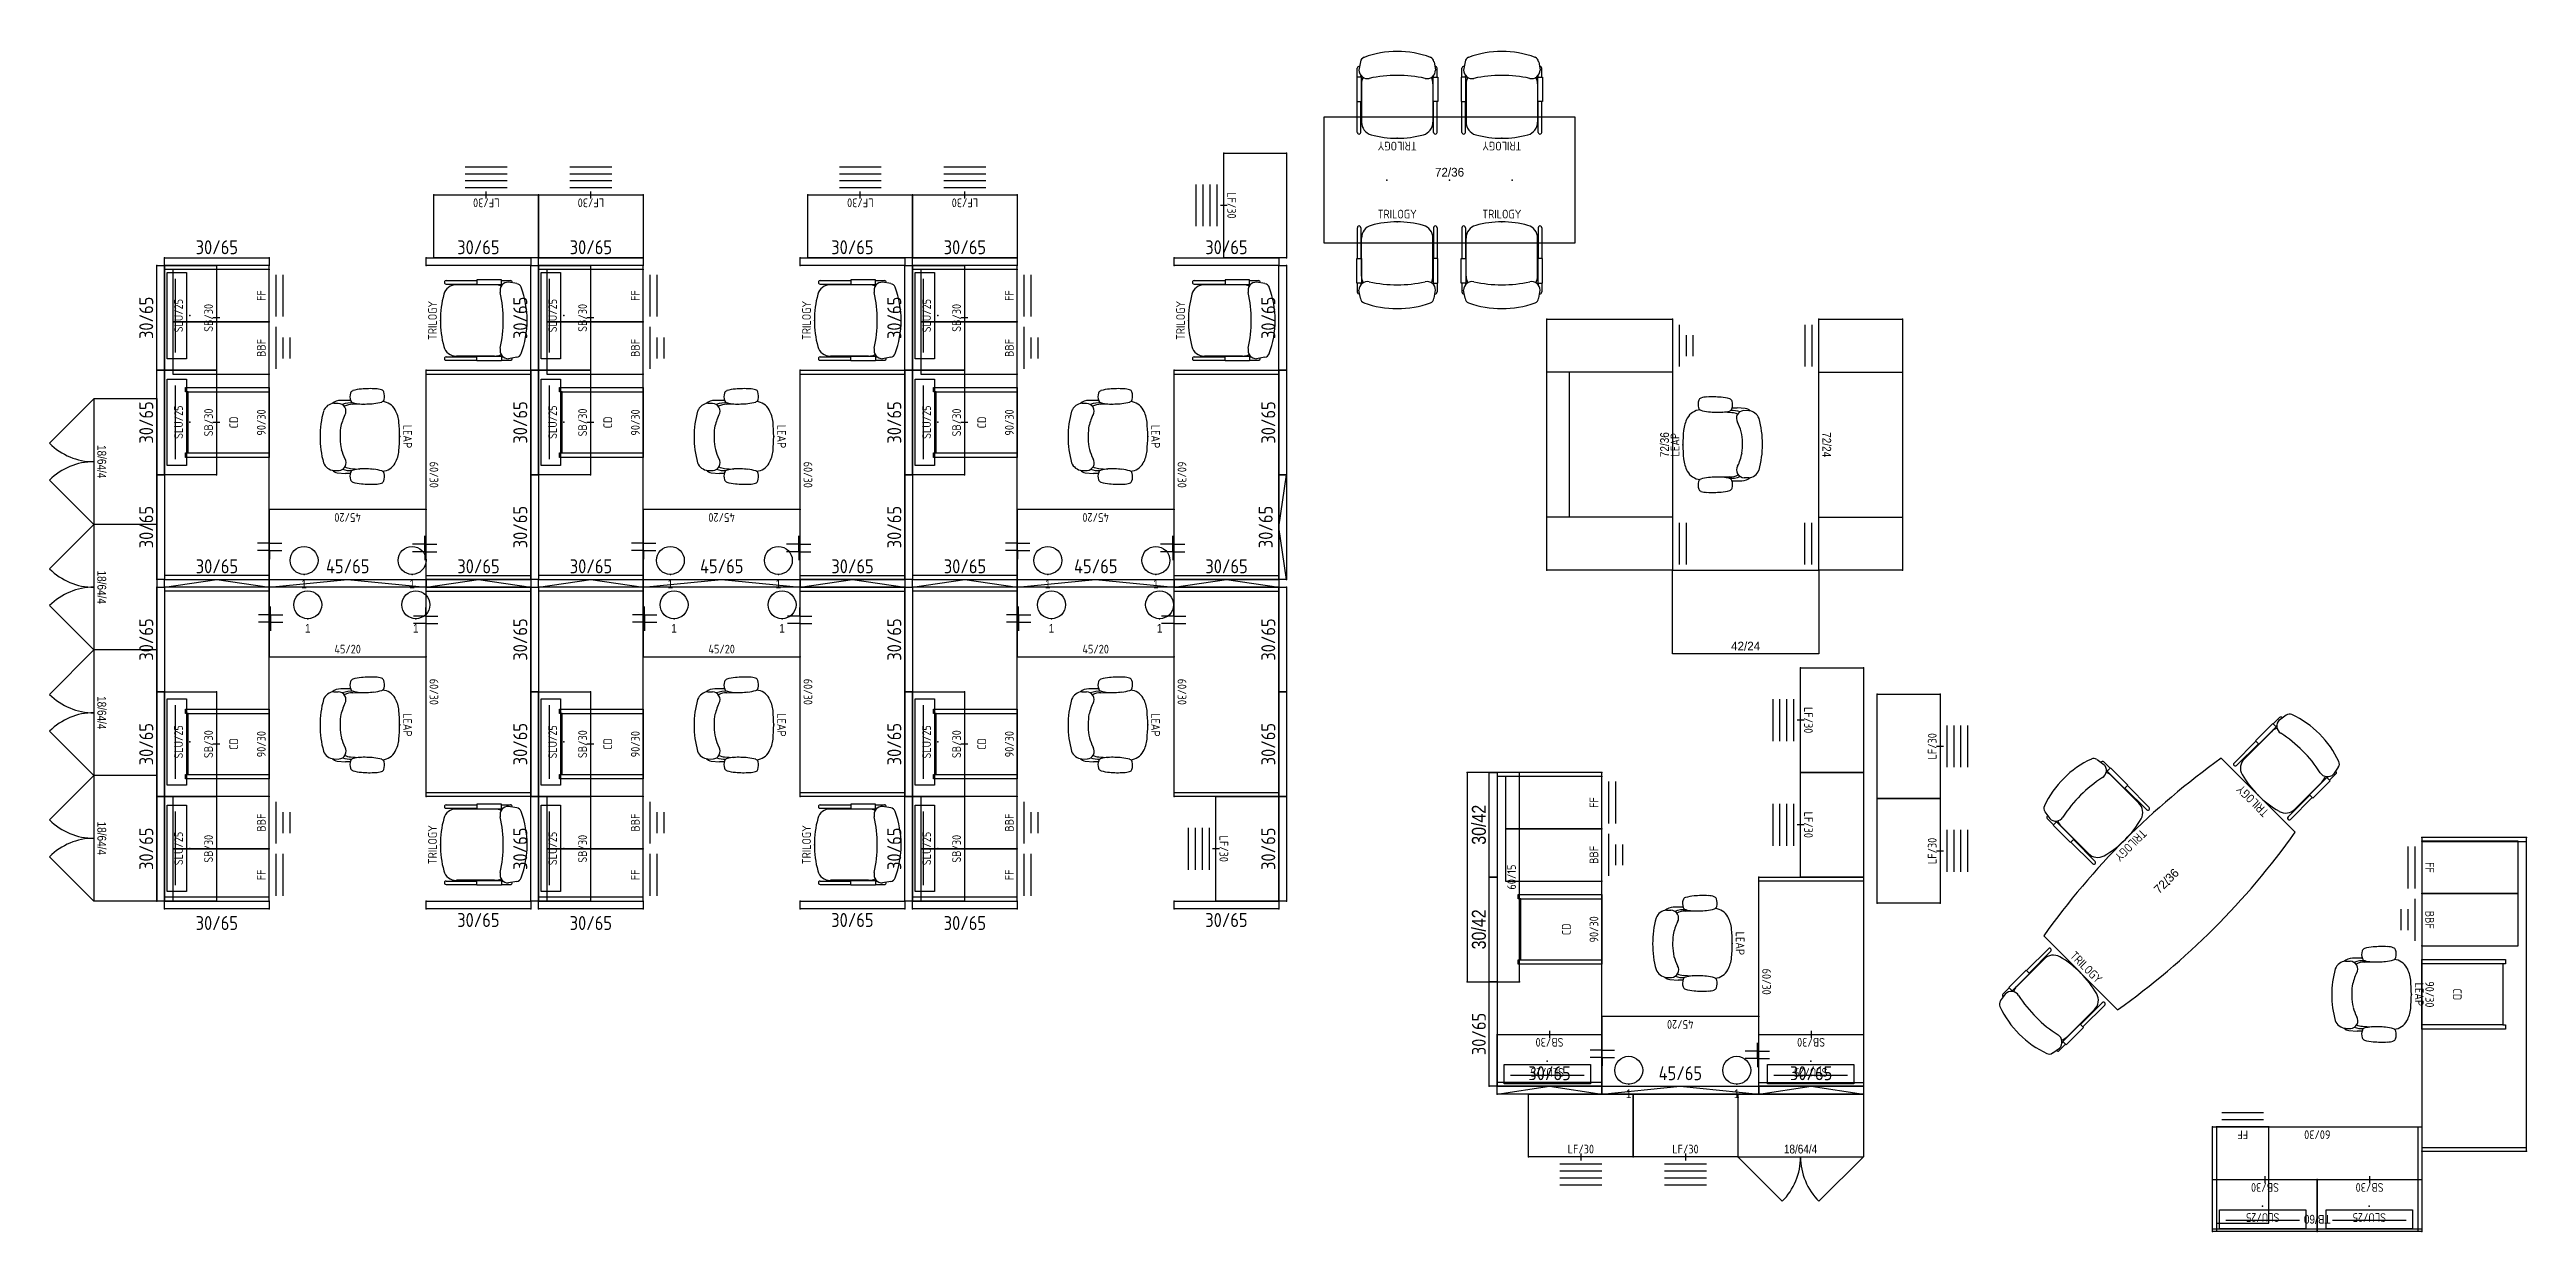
# Model space of a CAD drawing. Extents: x 13 to 2552, y -79 to 935.
# Drawn here: x 1842 to 2552, y 413 to 752 of the extents above; entities that cross this region are included whole.
import ezdxf
from ezdxf.enums import TextEntityAlignment as Align

# ---------------------------------------------------------------- set-up
doc = ezdxf.new("R2010")
doc.units = 0
doc.header["$LTSCALE"] = 0.375
doc.header["$MEASUREMENT"] = 0
doc.layers.get('0').update_dxf_attribs({"lineweight": 0})
for name, color, linetype in [('A-FURN', 1, 'Continuous'), ('A-FURN-P-COMP', 1, 'Continuous'), ('A-FURN-P-COMP-T', 7, 'Continuous'), ('A-FURN-P-ELEC', 5, 'Continuous'), ('A-FURN-P-FILE', 1, 'Continuous'), ('A-FURN-P-FILE-T', 7, 'Continuous'), ('A-FURN-P-FREE', 1, 'Continuous'), ('A-FURN-P-FREE-T', 7, 'Continuous'), ('A-FURN-P-LGHT', 1, 'Continuous'), ('A-FURN-P-LGHT-T', 7, 'Continuous'), ('A-FURN-P-PEDS', 1, 'Continuous'), ('A-FURN-P-PEDS-T', 7, 'Continuous'), ('A-FURN-P-PNLS-42', 3, 'Continuous'), ('A-FURN-P-PNLS-42-T', 3, 'Continuous'), ('A-FURN-P-PNLS-65', 3, 'Continuous'), ('A-FURN-P-PNLS-65-T', 3, 'Continuous'), ('A-FURN-P-POWR', 5, 'Continuous'), ('A-FURN-P-POWR-T', 7, 'Continuous'), ('A-FURN-P-SEAT', 1, 'Continuous'), ('A-FURN-P-SEAT-T', 7, 'Continuous'), ('A-FURN-P-STOR', 1, 'Continuous'), ('A-FURN-P-STOR-T', 7, 'Continuous'), ('A-FURN-P-WKSF', 1, 'Continuous'), ('A-FURN-P-WKSF-BRK', 1, 'Continuous'), ('A-FURN-P-WKSF-BRK-T', 7, 'Continuous'), ('A-FURN-P-WKSF-T', 7, 'Continuous')]:
    doc.layers.add(name, color=color, linetype=linetype)
doc.styles.add('HAND1', font='x-hand1f.shx', dxfattribs={"height": 4})
doc.styles.add('Notes', font='architxt.shx')
doc.styles.get("Standard").update_dxf_attribs({"font": 'ARIALN.TTF'})

# ---------------------------------------------------------------- blocks, each defined once
blk = doc.blocks.new('P_9259A')
at = {"layer": 'A-FURN-P-FREE'}
for p, q in [((0, 0), (60, 0)), ((0, -30), (0, 0)), ((1.125, -30), (1.125, 0)), ((58.875, -30), (58.875, 0)), ((60, 0), (60, -30)), ((60, -30), (0, -30))]:
    blk.add_line(p, q, dxfattribs=at)
for p in [(0, 0), (60, 0), (0, -30), (60, -30)]:
    blk.add_point(p, dxfattribs=at)
at = {"layer": 'A-FURN-P-FREE-T', "style": 'Notes', "flags": 1}
for tag in ['CAPPN', 'CAPMG', 'CAPMC', 'CAPQT', 'CAPDH', 'CAPGC']:
    blk.add_attdef(tag, (0, 0), '', height=0.001, dxfattribs=at)
at = {"layer": 'A-FURN-P-FREE-T', "style": 'Notes'}
blk.add_attdef('CAPTG', text='', height=2.5, dxfattribs=at).set_placement((30, -29), align=Align.CENTER)
blk = doc.blocks.new('P_9U948')
at = {"layer": 'A-FURN-P-PEDS'}
for p, q in [((0, 27.625), (0, 0)), ((15, 27.625), (0, 27.625)), ((15, 0), (15, 27.625)), ((0, 0), (15, 0)), ((1.5, -2), (13.5, -2)), ((4.5, -4), (10.5, -4)), ((4.5, -6), (10.5, -6))]:
    blk.add_line(p, q, dxfattribs=at)
for p in [(0, 0), (15, 0)]:
    blk.add_point(p, dxfattribs=at)
at = {"layer": 'A-FURN-P-PEDS-T', "style": 'Notes', "flags": 1}
for tag in ['CAPPN', 'CAPMG', 'CAPMC', 'CAPQT', 'CAPDH', 'CAPGC']:
    blk.add_attdef(tag, (0, 0), '', height=0.001, dxfattribs=at)
at = {"layer": 'A-FURN-P-PEDS-T', "style": 'Notes'}
blk.add_attdef('CAPTG', text='', height=2.5, dxfattribs=at).set_placement((7.5, 1), align=Align.CENTER)
blk = doc.blocks.new('P_9U947')
at = {"layer": 'A-FURN-P-PEDS'}
for p, q in [((0, 27.625), (0, 0)), ((15, 27.625), (0, 27.625)), ((15, 0), (15, 27.625)), ((0, 0), (15, 0)), ((1.5, -2), (13.5, -2)), ((1.5, -4), (13.5, -4))]:
    blk.add_line(p, q, dxfattribs=at)
for p in [(0, 0), (15, 0)]:
    blk.add_point(p, dxfattribs=at)
at = {"layer": 'A-FURN-P-PEDS-T', "style": 'Notes', "flags": 1}
for tag in ['CAPPN', 'CAPMG', 'CAPMC', 'CAPQT', 'CAPDH', 'CAPGC']:
    blk.add_attdef(tag, (0, 0), '', height=0.001, dxfattribs=at)
at = {"layer": 'A-FURN-P-PEDS-T', "style": 'Notes'}
blk.add_attdef('CAPTG', text='', height=2.5, dxfattribs=at).set_placement((7.5, 1), align=Align.CENTER)
blk = doc.blocks.new('P_99409')
at = {"layer": 'A-FURN-P-PEDS'}
for p, q in [((-10, 24), (-8.75, 24)), ((-10, 0), (-10, 24)), ((-8.75, 24), (-8.75, 23.25)), ((-8.75, 23.25), (8.75, 23.25)), ((-8.75, 23.25), (-8.75, 0)), ((8.75, 24), (10, 24)), ((8.75, 23.25), (8.75, 24)), ((8.75, 23.25), (8.75, 0)), ((10, 24), (10, 0)), ((10, 0), (-10, 0))]:
    blk.add_line(p, q, dxfattribs=at)
blk.add_point((0, 0), dxfattribs=at)
at = {"layer": 'A-FURN-P-PEDS-T', "style": 'Notes'}
blk.add_attdef('CAPTG', text='', height=2.5, dxfattribs=at).set_placement((0, 1), align=Align.CENTER)
at = {"layer": 'A-FURN-P-PEDS-T', "style": 'Notes', "flags": 1}
for tag in ['CAPPN', 'CAPMG', 'CAPMC', 'CAPQT', 'CAPDH', 'CAPGC']:
    blk.add_attdef(tag, (0, 0), '', height=0.001, dxfattribs=at)
blk = doc.blocks.new('P_9LF18305F')
at = {"layer": 'A-FURN-P-FILE'}
for p, q in [((0, -18), (0, 0)), ((0, 0), (30, 0)), ((30, 0), (30, -18)), ((30, -18), (0, -18)), ((9, -20), (21, -20)), ((15, -17), (15, -19)), ((9, -22), (21, -22)), ((9, -24), (21, -24)), ((9, -26), (21, -26))]:
    blk.add_line(p, q, dxfattribs=at)
for p in [(0, 0), (30, 0), (0, -18), (30, -18)]:
    blk.add_point(p, dxfattribs=at)
at = {"layer": 'A-FURN-P-FILE-T', "style": 'Notes', "flags": 1}
for tag in ['CAPPN', 'CAPMG', 'CAPMC', 'CAPQT', 'CAPDH', 'CAPGC']:
    blk.add_attdef(tag, (0, 0), '', height=0.001, dxfattribs=at)
at = {"layer": 'A-FURN-P-FILE-T', "style": 'Notes'}
blk.add_attdef('CAPTG', text='', height=2.5, dxfattribs=at).set_placement((15, -17), align=Align.CENTER)
blk = doc.blocks.new('P_9283A')
at = {"layer": 'A-FURN-P-FREE'}
for p, q in [((0, 0), (0, -30)), ((90, 0), (0, 0)), ((1.125, -30), (1.125, 0)), ((88.875, -30), (88.875, 0)), ((90, -30), (90, 0)), ((0, -30), (90, -30))]:
    blk.add_line(p, q, dxfattribs=at)
for p in [(0, 0), (90, 0), (0, -30), (90, -30)]:
    blk.add_point(p, dxfattribs=at)
at = {"layer": 'A-FURN-P-FREE-T', "style": 'Notes', "flags": 1}
for tag in ['CAPPN', 'CAPMG', 'CAPMC', 'CAPQT', 'CAPDH', 'CAPGC']:
    blk.add_attdef(tag, (0, 0), '', height=0.001, dxfattribs=at)
at = {"layer": 'A-FURN-P-FREE-T', "style": 'Notes'}
blk.add_attdef('CAPTG', text='', height=2.5, dxfattribs=at).set_placement((45, -29), align=Align.CENTER)
blk = doc.blocks.new('P_99004BEWP')
at = {"layer": 'A-FURN-P-WKSF'}
for p, q in [((45, 0), (0, 0)), ((0, 0), (0, -20)), ((45, -20), (45, 0)), ((0, -20), (45, -20))]:
    blk.add_line(p, q, dxfattribs=at)
for p in [(0, 0), (45, 0), (0, -20), (45, -20)]:
    blk.add_point(p, dxfattribs=at)
at = {"layer": 'A-FURN-P-WKSF-T', "style": 'Notes', "flags": 1}
for tag in ['CAPPN', 'CAPMG', 'CAPMC', 'CAPQT', 'CAPDH', 'CAPGC']:
    blk.add_attdef(tag, (0, 0), '', height=0.001, dxfattribs=at)
at = {"layer": 'A-FURN-P-WKSF-T', "style": 'Notes'}
blk.add_attdef('CAPTG', text='', height=2.5, dxfattribs=at).set_placement((22.5, -19), align=Align.CENTER)
blk = doc.blocks.new('P_99365')
at = {"layer": 'A-FURN-P-WKSF-BRK'}
for p, q in [((0, 0), (-3.5, 0)), ((0, 0), (0, 2.4375)), ((0, 0), (0, -4.5625)), ((0, 0), (3.5, 0)), ((0, -2.125), (-3.5, -2.125)), ((0, -2.125), (3.5, -2.125))]:
    blk.add_line(p, q, dxfattribs=at)
blk.add_point((0, 0), dxfattribs=at)
at = {"layer": 'A-FURN-P-WKSF-BRK-T', "style": 'Notes', "flags": 1}
for tag, p in [('CAPPN', (0, 0)), ('CAPMG', (0, 0)), ('CAPMC', (0, 0)), ('CAPQT', (0, 0)), ('CAPDH', (0, 0)), ('CAPGC', (0, 0)), ('CAPTG', (8, -1.25))]:
    blk.add_attdef(tag, p, '', height=0.001, dxfattribs=at)
blk = doc.blocks.new('P_9BBL3015')
at = {"layer": 'A-FURN-P-STOR'}
for p, q in [((0, 0), (30, 0)), ((0, -14.875), (0, 0)), ((30, 0), (30, -14.875)), ((15, -15.875), (15, -13.875)), ((30, -14.875), (0, -14.875))]:
    blk.add_line(p, q, dxfattribs=at)
for p in [(0, 0), (30, 0), (0, -14.875), (30, -14.875)]:
    blk.add_point(p, dxfattribs=at)
at = {"layer": 'A-FURN-P-STOR-T', "style": 'Notes', "flags": 1}
for tag in ['CAPPN', 'CAPMG', 'CAPMC', 'CAPQT', 'CAPDH', 'CAPGC']:
    blk.add_attdef(tag, (0, 0), '', height=0.001, dxfattribs=at)
at = {"layer": 'A-FURN-P-STOR-T', "style": 'Notes'}
blk.add_attdef('CAPTG', text='', height=2.5, dxfattribs=at).set_placement((15, -13.875), align=Align.CENTER)
blk = doc.blocks.new('P_LSB24KD')
at = {"layer": 'A-FURN-P-LGHT'}
for p, q in [((-12.375, 6.5), (12.375, 6.5)), ((-12.375, 1), (-12.375, 6.5)), ((12.375, 1), (-12.375, 1)), ((-10.5625, 4.125), (10.5625, 4.125)), ((12.375, 6.5), (12.375, 1))]:
    blk.add_line(p, q, dxfattribs=at)
blk.add_point((0, 0), dxfattribs=at)
at = {"layer": 'A-FURN-P-LGHT-T', "style": 'Notes'}
blk.add_attdef('CAPTG', text='', height=2.5, dxfattribs=at).set_placement((0, 2), align=Align.CENTER)
at = {"layer": 'A-FURN-P-LGHT-T', "style": 'Notes', "flags": 1}
for tag in ['CAPPN', 'CAPMG', 'CAPMC', 'CAPQT', 'CAPDH', 'CAPGC']:
    blk.add_attdef(tag, (0, 0), '', height=0.001, dxfattribs=at)
blk = doc.blocks.new('P_462LEAP9L')
at = {"layer": 'A-FURN-P-SEAT'}
for p, q in [((-10.34375, -14.09375), (-10.34375, -16.90625)), ((-9.21875, -13.4375), (-9.3125, -10.46875)), ((9.15625, -14.0625), (9.34375, -11.46875)), ((10.59375, -14.15625), (10.59375, -15.53125)), ((-9.5, -18.875), (-9.5, -17.59375)), ((9.75, -18.875), (9.78125, -17.40625)), ((10.40625, -17.90625), (10.59375, -15.53125))]:
    blk.add_line(p, q, dxfattribs=at)
for centre, radius, start, end in [((12.28125, -8.46875), 25.98489, 176.57120906, 185.47033084), ((-6.15625, -7.34375), 7.54303, 163.34267626, 176.57131835), ((-12.40625, -5.46875), 1, 110.36924536, 163.34267626), ((-11.5, -7.9375), 3.60212, 75.38580874, 110.3701811), ((-10.84375, -5.40625), 1, 16.20033957, 75.38580874), ((-5.40625, -5.3125), 4.60309, 118.75166333, 175.08959077), ((-22.1875, -8.6875), 12.82375, 5.83463616, 16.20033957), ((-3.25, -9.21875), 9.05777, 95.41733289, 118.75175895), ((0, -43.46875), 43.46307, 84.58250819, 95.41755829), ((3.25, -9.21875), 9.05777, 61.24823923, 84.58267212), ((5.40625, -5.3125), 4.60309, 4.91041125, 61.24833485), ((22.1875, -8.6875), 12.82375, 163.7996569, 174.16537055), ((10.84375, -5.40625), 1, 104.61419627, 163.7996569), ((11.5, -7.9375), 3.60212, 69.62982391, 104.61419627), ((12.40625, -5.46875), 1, 16.65732704, 69.63075281), ((6.15625, -7.34375), 7.54303, 3.42868602, 16.65732704), ((-12.28125, -8.46875), 25.98489, 354.52965687, 3.42879168), ((0.21875, -9.625), 13.88466, 185.47035816, 195.93930329), ((-12.15625, -13.15625), 1, 195.93930329, 254.01743999), ((-11.46875, -10.6875), 3.57363, 254.01735803, 289.17264221), ((-10.625, -13.125), 1, 289.17215044, 347.01849784), ((-24.4375, -9.9375), 15.1794, 347.01847052, 354.21563209), ((-3.03125, -14), 6.60861, 172.57800727, 202.01037157), ((-37.0625, -10.21875), 27.76665, 357.45606508, 5.83460842), ((-4.40625, -13.59375), 4.81682, 178.03851128, 208.27290372), ((3.84375, -13.5625), 5.35026, 336.32575473, 354.35638863), ((37.0625, -10.21875), 27.76665, 174.16539787, 182.54394995), ((24.4375, -9.9375), 15.1794, 185.78436927, 192.98151719), ((2.96875, -14.09375), 6.84958, 340.41810355, 3.21448339), ((10.625, -13.125), 1, 192.98151719, 250.82785093), ((11.46875, -10.6875), 3.57363, 250.82735915, 285.98264334), ((12.15625, -13.15625), 1, 285.98253406, 344.06069808), ((-0.21875, -9.625), 13.88466, 344.06069808, 354.52965687), ((-6.71875, -16.9375), 3.62425, 179.61516483, 221.21343476), ((-6, -18.53125), 3.53954, 185.25203799, 248.41993604), ((-7.25, -17.625), 2.22994, 60.32268713, 179.23734609), ((1.03125, -0.625), 16.70801, 244.47096655, 257.95397853), ((0, 1.0625), 18.17117, 262.26661462, 281.8116927), ((-1.65625, 1.15625), 18.68013, 286.74199645, 295.60381173), ((7.5625, -17.5625), 2.21245, 4.29278328, 121.46600782), ((6.28125, -18.59375), 3.47662, 290.94032249, 355.38766523), ((7.84375, -17.46875), 2.60135, 315.24921163, 350.23830366), ((0.125, 5.125), 27.96808, 254.63207505, 285.36792632)]:
    blk.add_arc(centre, radius, start, end, dxfattribs=at)
blk.add_point((0, 0), dxfattribs=at)
at = {"layer": 'A-FURN-P-SEAT-T', "style": 'Notes'}
blk.add_attdef('CAPTG', text='', height=2.5, dxfattribs=at).set_placement((0, 1), align=Align.CENTER)
at = {"layer": 'A-FURN-P-SEAT-T', "style": 'Notes', "flags": 1}
for tag in ['CAPPN', 'CAPMG', 'CAPMC', 'CAPQT', 'CAPDH', 'CAPGC']:
    blk.add_attdef(tag, (0, 0), '', height=0.001, dxfattribs=at)
blk = doc.blocks.new('P_98213P3')
at = {"layer": 'A-FURN-P-PNLS-65'}
for p, q in [((0, 0), (0, 2.25)), ((0, 2.25), (30, 2.25)), ((30, 0), (0, 0)), ((30, 2.25), (30, 0))]:
    blk.add_line(p, q, dxfattribs=at)
for p in [(0, 2.25), (0, 0), (30, 2.25), (30, 0)]:
    blk.add_point(p, dxfattribs=at)
at = {"layer": 'A-FURN-P-POWR'}
for p, q in [((0, 0), (15, 2.25)), ((15, 2.25), (30, 0))]:
    blk.add_line(p, q, dxfattribs=at)
at = {"layer": 'A-FURN-P-PNLS-65-T', "style": 'Notes'}
blk.add_attdef('CAPTG', text='', height=4, dxfattribs=at).set_placement((15.03125, 4), align=Align.CENTER)
at = {"layer": 'A-FURN-P-PNLS-65-T', "style": 'Notes', "flags": 1}
for tag in ['CAPPN', 'CAPMG', 'CAPMC', 'CAPQT', 'CAPDH', 'CAPGC']:
    blk.add_attdef(tag, (0, 0), '', height=0.001, dxfattribs=at)
blk = doc.blocks.new('P_98215P3')
at = {"layer": 'A-FURN-P-PNLS-65'}
for p, q in [((0, 0), (0, 2.25)), ((0, 2.25), (45, 2.25)), ((45, 0), (0, 0)), ((45, 2.25), (45, 0))]:
    blk.add_line(p, q, dxfattribs=at)
for p in [(0, 2.25), (0, 0), (45, 2.25), (45, 0)]:
    blk.add_point(p, dxfattribs=at)
at = {"layer": 'A-FURN-P-POWR'}
for p, q in [((0, 0), (22.5, 2.25)), ((22.5, 2.25), (45, 0))]:
    blk.add_line(p, q, dxfattribs=at)
at = {"layer": 'A-FURN-P-PNLS-65-T', "style": 'Notes'}
blk.add_attdef('CAPTG', text='', height=4, dxfattribs=at).set_placement((22.53125, 4), align=Align.CENTER)
at = {"layer": 'A-FURN-P-PNLS-65-T', "style": 'Notes', "flags": 1}
for tag in ['CAPPN', 'CAPMG', 'CAPMC', 'CAPQT', 'CAPDH', 'CAPGC']:
    blk.add_attdef(tag, (0, 0), '', height=0.001, dxfattribs=at)
blk = doc.blocks.new('P_9TT6015')
at = {"layer": 'A-FURN-P-WKSF'}
for p, q in [((60, 6.375), (0, 6.375)), ((0, 6.375), (0, -8.625)), ((60, -8.625), (60, 6.375)), ((0, -8.625), (60, -8.625))]:
    blk.add_line(p, q, dxfattribs=at)
for p in [(0, 6.375), (0, 0), (60, 6.375), (0, -8.625), (60, -8.625)]:
    blk.add_point(p, dxfattribs=at)
at = {"layer": 'A-FURN-P-WKSF-T', "style": 'Notes', "flags": 1}
for tag in ['CAPPN', 'CAPMG', 'CAPMC', 'CAPQT', 'CAPDH', 'CAPGC']:
    blk.add_attdef(tag, (0, 0), '', height=0.001, dxfattribs=at)
at = {"layer": 'A-FURN-P-WKSF-T', "style": 'Notes'}
blk.add_attdef('CAPTG', text='', height=2.5, dxfattribs=at).set_placement((30, -7.625), align=Align.CENTER)
blk = doc.blocks.new('P_98213')
at = {"layer": 'A-FURN-P-PNLS-65'}
for p, q in [((0, 0), (0, 2.25)), ((0, 2.25), (30, 2.25)), ((30, 0), (0, 0)), ((30, 2.25), (30, 0))]:
    blk.add_line(p, q, dxfattribs=at)
for p in [(0, 2.25), (0, 0), (30, 2.25), (30, 0)]:
    blk.add_point(p, dxfattribs=at)
at = {"layer": 'A-FURN-P-PNLS-65-T', "style": 'Notes'}
blk.add_attdef('CAPTG', text='', height=4, dxfattribs=at).set_placement((15, 3.25), align=Align.CENTER)
at = {"layer": 'A-FURN-P-PNLS-65-T', "style": 'Notes', "flags": 1}
for tag in ['CAPPN', 'CAPMG', 'CAPMC', 'CAPQT', 'CAPDH', 'CAPGC']:
    blk.add_attdef(tag, (0, 0), '', height=0.001, dxfattribs=at)
blk = doc.blocks.new('P_421482N')
at = {"layer": 'A-FURN-P-SEAT'}
for p, q in [((-11.4375, -1.65625), (-11.4375, -10.5)), ((-10.4375, -1.65625), (-10.4375, -10.5)), ((-10.21875, -15.5625), (-10.21875, -4.625)), ((10.21875, -15.5625), (10.21875, -4.625)), ((10.4375, -1.65625), (10.4375, -10.5)), ((11.4375, -1.65625), (11.4375, -10.5)), ((-11.625, -17.53125), (-11.625, -10.5)), ((-11.625, -10.5), (-10.28125, -10.5)), ((-10.28125, -10.5), (-10.28125, -17.53125)), ((10.28125, -10.5), (10.28125, -17.53125)), ((11.625, -10.5), (10.28125, -10.5)), ((11.625, -17.53125), (11.625, -10.5)), ((-10.28125, -17.53125), (-11.625, -17.53125)), ((-11.4375, -17.53125), (-11.4375, -20.09375)), ((-10.5625, -21.90625), (-10.96875, -19.5625)), ((-10.4375, -17.53125), (-10.4375, -17.9375)), ((-10.28125, -16.5625), (-10.125, -16.53125)), ((10.28125, -16.5625), (10.125, -16.53125)), ((10.28125, -17.53125), (11.625, -17.53125)), ((10.4375, -17.53125), (10.4375, -17.9375)), ((10.5625, -21.90625), (10.96875, -19.5625)), ((11.4375, -17.53125), (11.4375, -20.09375))]:
    blk.add_line(p, q, dxfattribs=at)
for centre, radius, start, end in [((0, -28.625), 28.625, 74.81071364, 105.18412775), ((-10.9375, -1.65625), 0.49829, 359.99279734, 180.00719037), ((-6.53125, -4.5625), 3.69809, 105.18431899, 180.79890492), ((6.53125, -4.5625), 3.69809, 359.20109645, 74.81567919), ((10.9375, -1.65625), 0.49829, 359.99279734, 180.00719037), ((-10.9375, -20.09375), 0.5, 180.00000501, 282.3639818), ((-8.53125, -19.5625), 2.45623, 77.80758208, 179.932673), ((-5.875, -15.5625), 4.34913, 179.99962252, 206.00278107), ((0, 19.84375), 37.875, 257.80759392, 282.19240745), ((8.53125, -19.5625), 2.45623, 0.06733056, 102.1924161), ((5.875, -15.5625), 4.34913, 333.99720664, 0.00038056), ((10.9375, -20.09375), 0.5, 257.63601957, 0), ((-8.96875, -21.71875), 1.58783, 187.74627281, 249.92943517), ((0, 2.875), 27.75, 249.92020075, 290.07048424), ((8.96875, -21.71875), 1.58783, 290.0705662, 352.25372856)]:
    blk.add_arc(centre, radius, start, end, dxfattribs=at)
blk.add_point((0, 0), dxfattribs=at)
at = {"layer": 'A-FURN-P-SEAT-T', "style": 'Notes'}
blk.add_attdef('CAPTG', text='', height=2.5, dxfattribs=at).set_placement((0, 1), align=Align.CENTER)
at = {"layer": 'A-FURN-P-SEAT-T', "style": 'Notes', "flags": 1}
for tag in ['CAPPN', 'CAPMG', 'CAPMC', 'CAPQT', 'CAPDH', 'CAPGC']:
    blk.add_attdef(tag, (0, 0), '', height=0.001, dxfattribs=at)
blk = doc.blocks.new('P_730581')
at = {"layer": 'A-FURN-P-FILE'}
for p, q in [((0, 0), (0, -18)), ((0, 0), (36, 0)), ((36, 0), (36, -18)), ((0, -18), (12.71875, -30.71875)), ((0, -18), (36, -18)), ((36, -18), (23.28125, -30.71875))]:
    blk.add_line(p, q, dxfattribs=at)
for centre, start, end in [((0, -18), 314.99999169, 0), ((36, -18), 180.00000501, 224.99999602)]:
    blk.add_arc(centre, 18, start, end, dxfattribs=at)
for p in [(0, 0), (36, 0)]:
    blk.add_point(p, dxfattribs=at)
at = {"layer": 'A-FURN-P-FILE-T', "flags": 1}
for tag in ['CAPPN', 'CAPMG', 'CAPMC', 'CAPQT', 'CAPDH', 'CAPGC']:
    blk.add_attdef(tag, (0, 0), '', height=0.001, dxfattribs=at)
at = {"layer": 'A-FURN-P-FILE-T'}
blk.add_attdef('CAPTG', text='', height=2.5, dxfattribs=at).set_placement((18, -17), align=Align.CENTER)
blk = doc.blocks.new('P_986831DA15S')
at = {"layer": 'A-FURN-P-ELEC'}
blk.add_circle((0, 4), 4, dxfattribs=at)
blk.add_point((0, 0), dxfattribs=at)
at = {"layer": 'A-FURN-P-POWR-T', "flags": 1}
for tag in ['CAPPN', 'CAPMG', 'CAPMC', 'CAPQT', 'CAPDH', 'CAPGC']:
    blk.add_attdef(tag, (0, 0), '', height=0.001, dxfattribs=at)
at = {"layer": 'A-FURN-P-POWR-T'}
blk.add_attdef('CAPTG', text='', height=2.5, dxfattribs=at).set_placement((0, -4), align=Align.CENTER)
blk = doc.blocks.new('P_GCD7236')
at = {"layer": 'A-FURN-P-FREE'}
for p, q in [((0, -36), (0, 0)), ((0, 0), (72, 0)), ((15.25, -36), (15.25, 0)), ((56.75, -36), (56.75, 0)), ((72, 0), (72, -36)), ((15.25, -6.5), (56.75, -6.5)), ((72, -36), (0, -36)), ((1.625, -38), (13.625, -38)), ((1.625, -40), (13.625, -40)), ((58.375, -38), (70.375, -38)), ((61.375, -40), (67.375, -40)), ((61.375, -42), (67.375, -42))]:
    blk.add_line(p, q, dxfattribs=at)
for p in [(0, 0), (72, 0), (0, -36), (72, -36)]:
    blk.add_point(p, dxfattribs=at)
at = {"layer": 'A-FURN-P-FREE-T', "flags": 1}
for tag in ['CAPPN', 'CAPMG', 'CAPMC', 'CAPQT', 'CAPDH', 'CAPGC']:
    blk.add_attdef(tag, (0, 0), '', height=0.001, dxfattribs=at)
at = {"layer": 'A-FURN-P-FREE-T'}
blk.add_attdef('CAPTG', text='', height=2.5, dxfattribs=at).set_placement((36, -35), align=Align.CENTER)
blk = doc.blocks.new('P_GCN7224PKP')
at = {"layer": 'A-FURN-P-FILE'}
for p, q in [((0, -24), (0, 0)), ((0, 0), (72, 0)), ((15.25, -24), (15.25, 0)), ((56.75, -24), (56.75, 0)), ((72, 0), (72, -24)), ((72, -24), (0, -24)), ((1.625, -26), (13.625, -26)), ((1.625, -28), (13.625, -28)), ((70.375, -26), (58.375, -26)), ((70.375, -28), (58.375, -28))]:
    blk.add_line(p, q, dxfattribs=at)
for p in [(0, 0), (72, 0), (0, -24), (72, -24)]:
    blk.add_point(p, dxfattribs=at)
at = {"layer": 'A-FURN-P-FILE-T', "flags": 1}
for tag in ['CAPPN', 'CAPMG', 'CAPMC', 'CAPQT', 'CAPDH', 'CAPGC']:
    blk.add_attdef(tag, (0, 0), '', height=0.001, dxfattribs=at)
at = {"layer": 'A-FURN-P-FILE-T'}
blk.add_attdef('CAPTG', text='', height=2.5, dxfattribs=at).set_placement((36, -23), align=Align.CENTER)
blk = doc.blocks.new('P_GCB4224')
at = {"layer": 'A-FURN-P-WKSF'}
for p, q in [((0, -42), (0, 0)), ((0, 0), (24, 0)), ((24, 0), (24, -42)), ((24, -42), (0, -42))]:
    blk.add_line(p, q, dxfattribs=at)
for p in [(0, 0), (0, -42)]:
    blk.add_point(p, dxfattribs=at)
at = {"layer": 'A-FURN-P-WKSF-T', "style": 'HAND1', "flags": 1}
for tag, p in [('CAPPN', (0, 0)), ('CAPMG', (0, 0)), ('CAPMC', (0, 0, -619.74)), ('CAPQT', (0, 0)), ('CAPDH', (0, 0)), ('CAPGC', (0, 0))]:
    blk.add_attdef(tag, p, '', height=0.001, dxfattribs=at)
at = {"layer": 'A-FURN-P-WKSF-T', "style": 'HAND1'}
blk.add_attdef('CAPTG', text='', height=2.5, rotation=90, dxfattribs=at).set_placement((23, -21), align=Align.CENTER)
blk = doc.blocks.new('P_GCTN7236')
at = {"layer": 'A-FURN-P-FREE'}
for p, q in [((-36, 18), (-36, -18)), ((36, 18), (-36, 18)), ((36, -18), (36, 18)), ((-36, -18), (36, -18))]:
    blk.add_line(p, q, dxfattribs=at)
for p in [(-18, 0), (0, 0), (18, 0)]:
    blk.add_point(p, dxfattribs=at)
at = {"layer": 'A-FURN-P-FREE-T', "style": 'HAND1'}
blk.add_attdef('CAPTG', text='', height=2.5, dxfattribs=at).set_placement((0, 1), align=Align.CENTER)
at = {"layer": 'A-FURN-P-FREE-T', "style": 'HAND1', "flags": 1}
for tag, p in [('CAPPN', (0, 0)), ('CAPMG', (0, 0, 3.14)), ('CAPMC', (0, 0)), ('CAPQT', (0, 0)), ('CAPDH', (0, 0)), ('CAPGC', (0, 0))]:
    blk.add_attdef(tag, p, '', height=0.001, dxfattribs=at)
blk = doc.blocks.new('P_981860T')
at = {"layer": 'A-FURN-P-COMP'}
for p, q in [((0, -0.75), (0, 0)), ((0, 0), (60, 0)), ((60, 0), (60, -0.75)), ((60, -0.75), (0, -0.75))]:
    blk.add_line(p, q, dxfattribs=at)
for p in [(0, 0), (60, 0)]:
    blk.add_point(p, dxfattribs=at)
at = {"layer": 'A-FURN-P-COMP-T', "flags": 1}
for tag in ['CAPPN', 'CAPMG', 'CAPMC', 'CAPQT', 'CAPDH', 'CAPGC']:
    blk.add_attdef(tag, (0, 0), '', height=0.001, dxfattribs=at)
at = {"layer": 'A-FURN-P-COMP-T'}
blk.add_attdef('CAPTG', text='', height=2.5, dxfattribs=at).set_placement((30, -4.75), align=Align.CENTER)
blk = doc.blocks.new('P_98013')
at = {"layer": 'A-FURN-P-PNLS-42'}
for p, q in [((0, 0), (0, 2.25)), ((0, 2.25), (30, 2.25)), ((30, 0), (0, 0)), ((30, 2.25), (30, 0))]:
    blk.add_line(p, q, dxfattribs=at)
for p in [(0, 2.25), (0, 0), (30, 2.25), (30, 0)]:
    blk.add_point(p, dxfattribs=at)
at = {"layer": 'A-FURN-P-PNLS-42-T'}
blk.add_attdef('CAPTG', text='', height=4, dxfattribs=at).set_placement((15, 3.25), align=Align.CENTER)
at = {"layer": 'A-FURN-P-PNLS-42-T', "flags": 1}
for tag in ['CAPPN', 'CAPMG', 'CAPMC', 'CAPQT', 'CAPDH', 'CAPGC']:
    blk.add_attdef(tag, (0, 0), '', height=0.001, dxfattribs=at)
blk = doc.blocks.new('P_85723630')
at = {"layer": 'A-FURN-P-FREE'}
for p, q in [((-36, -15), (-36, 15)), ((36, -15), (36, 15))]:
    blk.add_line(p, q, dxfattribs=at)
for centre, start, end in [((0, -199.5), 80.47272, 99.52728), ((0, 199.5), 260.47271, 279.52729)]:
    blk.add_arc(centre, 217.5, start, end, dxfattribs=at)
blk.add_point((0, 0), dxfattribs=at)
at = {"layer": 'A-FURN-P-FREE-T', "style": 'HAND1'}
blk.add_attdef('CAPTG', text='', height=2.5, dxfattribs=at).set_placement((0, 0), align=Align.CENTER)
at = {"layer": 'A-FURN-P-FREE-T', "style": 'HAND1', "flags": 1}
for tag, p in [('CAPPN', (0, 0)), ('CAPMG', (0, 0)), ('CAPMC', (0, 0)), ('CAPQT', (0, 0)), ('CAPDH', (0, 0, 1)), ('CAPGC', (0, 0))]:
    blk.add_attdef(tag, p, '', height=0.001, dxfattribs=at)

msp = doc.modelspace()

# ---------------------------------------------------------------- block references
for name, p, rotation, values in [('P_9LF18305F', (1982.12, 692), 180, {'CAPTG': 'LF/30'}), ('P_9LF18305F', (2012.12, 692), 180, {'CAPTG': 'LF/30'}), ('P_9LF18305F', (2089.37, 692), 180, {'CAPTG': 'LF/30'}), ('P_9LF18305F', (2119.37, 692), 180, {'CAPTG': 'LF/30'}), ('P_9LF18305F', (2196.62, 722), 270, {'CAPTG': 'LF/30'}), ('P_9LF18305F', (2362, 574.38), 270, {'CAPTG': 'LF/30'}), ('P_9LF18305F', (2366, 536.88), 90, {'CAPTG': 'LF/30'}), ('P_421482N', (2475.22, 537.83), 135, {'CAPTG': 'TRILOGY'}), ('P_421482N', (2437.04, 525.1), 225, {'CAPTG': 'TRILOGY'}), ('P_85723630', (2449.77, 512.37), 45, {'CAPTG': '72/36'}), ('P_98013', (2257, 514.38), 90, {'CAPTG': '30/42'}), ('P_9LF18305F', (2362, 544.38), 270, {'CAPTG': 'LF/30'}), ('P_9LF18305F', (2194.37, 537.5), 270, {'CAPTG': 'LF/30'}), ('P_9LF18305F', (2366, 506.88), 90, {'CAPTG': 'LF/30'}), ('P_98013', (2257, 484.38), 90, {'CAPTG': '30/42'}), ('P_421482N', (2424.31, 486.91), 315, {'CAPTG': 'TRILOGY'}), ('P_462LEAP9L', (2519.15, 480.75), 270, {'CAPTG': 'LEAP'}), ('P_981860T', (2522.15, 412.75), 180, {'CAPTG': 'TB/60'})]:
    msp.add_blockref(name, p, dxfattribs=dict(rotation=rotation)).add_auto_attribs(values)
for p in [(2266, 452.13), (2296, 452.13)]:
    msp.add_blockref('P_9LF18305F', p).add_auto_attribs({'CAPTG': 'LF/30'})
at = {"layer": 'A-FURN'}
for name, p, rotation, values in [('P_421482N', (2228.34, 726.26), 180, {'CAPTG': 'TRILOGY'}), ('P_421482N', (2258.34, 726.26), 180, {'CAPTG': 'TRILOGY'}), ('P_98213', (1874.87, 659.75), 90, {'CAPTG': '30/65'}), ('P_9283A', (1874.87, 599.75), 90, {'CAPTG': '90/30'}), ('P_9BBL3015', (1874.87, 659.75), 90, {'CAPTG': 'SB/30'}), ('P_98213', (1982.12, 659.75), 90, {'CAPTG': '30/65'}), ('P_9283A', (1982.12, 599.75), 90, {'CAPTG': '90/30'}), ('P_9BBL3015', (1982.12, 659.75), 90, {'CAPTG': 'SB/30'}), ('P_98213', (2089.37, 659.75), 90, {'CAPTG': '30/65'}), ('P_9283A', (2089.37, 599.75), 90, {'CAPTG': '90/30'}), ('P_9BBL3015', (2089.37, 659.75), 90, {'CAPTG': 'SB/30'}), ('P_98213', (2196.62, 659.75), 90, {'CAPTG': '30/65'}), ('P_LSB24KD', (1882.13, 675.39), 90, {'CAPTG': 'SLU/25'}), ('P_9U947', (1904.87, 673.63), 90, {'CAPTG': 'FF'}), ('P_421482N', (1953.96, 674.01), 90, {'CAPTG': 'TRILOGY'}), ('P_LSB24KD', (1989.38, 675.39), 90, {'CAPTG': 'SLU/25'}), ('P_9U947', (2012.12, 673.63), 90, {'CAPTG': 'FF'}), ('P_421482N', (2061.21, 674.01), 90, {'CAPTG': 'TRILOGY'}), ('P_LSB24KD', (2096.63, 675.39), 90, {'CAPTG': 'SLU/25'}), ('P_9U947', (2119.37, 673.63), 90, {'CAPTG': 'FF'}), ('P_421482N', (2168.46, 674.01), 90, {'CAPTG': 'TRILOGY'}), ('P_9U948', (1904.87, 658.63), 90, {'CAPTG': 'BBF'}), ('P_9U948', (2012.12, 658.63), 90, {'CAPTG': 'BBF'}), ('P_9U948', (2119.37, 658.63), 90, {'CAPTG': 'BBF'}), ('P_GCD7236', (2271.25, 602.38), 90, {'CAPTG': '72/36'}), ('P_GCN7224PKP', (2373.25, 674.38), 270, {'CAPTG': '72/24'}), ('P_98213', (1874.87, 629.75), 90, {'CAPTG': '30/65'}), ('P_9BBL3015', (1874.87, 629.75), 90, {'CAPTG': 'SB/30'}), ('P_LSB24KD', (1882.13, 644.83), 90, {'CAPTG': 'SLU/25'}), ('P_462LEAP9L', (1942.3, 640.74), 270, {'CAPTG': 'LEAP'}), ('P_9259A', (1979.87, 659.75), 270, {'CAPTG': '60/30'}), ('P_98213', (1982.12, 629.75), 90, {'CAPTG': '30/65'}), ('P_9BBL3015', (1982.12, 629.75), 90, {'CAPTG': 'SB/30'}), ('P_LSB24KD', (1989.38, 644.83), 90, {'CAPTG': 'SLU/25'}), ('P_462LEAP9L', (2049.55, 640.74), 270, {'CAPTG': 'LEAP'}), ('P_9259A', (2087.12, 659.75), 270, {'CAPTG': '60/30'}), ('P_98213', (2089.37, 629.75), 90, {'CAPTG': '30/65'}), ('P_9BBL3015', (2089.37, 629.75), 90, {'CAPTG': 'SB/30'}), ('P_LSB24KD', (2096.63, 644.83), 90, {'CAPTG': 'SLU/25'}), ('P_462LEAP9L', (2156.8, 640.74), 270, {'CAPTG': 'LEAP'}), ('P_9259A', (2194.37, 659.75), 270, {'CAPTG': '60/30'}), ('P_98213', (2196.62, 629.75), 90, {'CAPTG': '30/65'}), ('P_730581', (1872.62, 651.5), 270, {'CAPTG': '18/64/4'}), ('P_462LEAP9L', (2310.25, 638.38), 90, {'CAPTG': 'LEAP'}), ('P_98213', (1874.87, 599.75), 90, {'CAPTG': '30/65'}), ('P_98213', (1982.12, 599.75), 90, {'CAPTG': '30/65'}), ('P_98213', (2089.37, 599.75), 90, {'CAPTG': '30/65'}), ('P_98213P3', (2196.62, 599.75), 90, {'CAPTG': '30/65'}), ('P_99004BEWP', (1949.87, 599.75), 180, {'CAPTG': '45/20'}), ('P_99004BEWP', (2057.12, 599.75), 180, {'CAPTG': '45/20'}), ('P_99004BEWP', (2164.37, 599.75), 180, {'CAPTG': '45/20'}), ('P_730581', (1872.62, 615.5), 270, {'CAPTG': '18/64/4'}), ('P_98213', (1874.87, 567.5), 90, {'CAPTG': '30/65'}), ('P_9283A', (1874.87, 507.5), 90, {'CAPTG': '90/30'}), ('P_9259A', (1979.87, 597.5), 270, {'CAPTG': '60/30'}), ('P_98213', (1982.12, 567.5), 90, {'CAPTG': '30/65'}), ('P_9283A', (1982.12, 507.5), 90, {'CAPTG': '90/30'}), ('P_9259A', (2087.12, 597.5), 270, {'CAPTG': '60/30'}), ('P_98213', (2089.37, 567.5), 90, {'CAPTG': '30/65'}), ('P_9283A', (2089.37, 507.5), 90, {'CAPTG': '90/30'}), ('P_9259A', (2194.37, 597.5), 270, {'CAPTG': '60/30'}), ('P_98213', (2196.62, 567.5), 90, {'CAPTG': '30/65'}), ('P_GCB4224', (2349.25, 602.38), 270, {'CAPTG': '42/24'}), ('P_730581', (1872.62, 579.5), 270, {'CAPTG': '18/64/4'}), ('P_462LEAP9L', (1942.3, 558.02), 270, {'CAPTG': 'LEAP'}), ('P_462LEAP9L', (2049.55, 558.02), 270, {'CAPTG': 'LEAP'}), ('P_462LEAP9L', (2156.8, 558.02), 270, {'CAPTG': 'LEAP'}), ('P_98213', (1874.87, 537.5), 90, {'CAPTG': '30/65'}), ('P_9BBL3015', (1874.87, 537.5), 90, {'CAPTG': 'SB/30'}), ('P_LSB24KD', (1882.13, 553.14), 90, {'CAPTG': 'SLU/25'}), ('P_98213', (1982.12, 537.5), 90, {'CAPTG': '30/65'}), ('P_9BBL3015', (1982.12, 537.5), 90, {'CAPTG': 'SB/30'}), ('P_LSB24KD', (1989.38, 553.14), 90, {'CAPTG': 'SLU/25'}), ('P_98213', (2089.37, 537.5), 90, {'CAPTG': '30/65'}), ('P_9BBL3015', (2089.37, 537.5), 90, {'CAPTG': 'SB/30'}), ('P_LSB24KD', (2096.63, 553.14), 90, {'CAPTG': 'SLU/25'}), ('P_98213', (2196.62, 537.5), 90, {'CAPTG': '30/65'}), ('P_730581', (1872.62, 543.5), 270, {'CAPTG': '18/64/4'}), ('P_9TT6015', (2254.75, 484.38), 90, {'CAPTG': '60/15'}), ('P_9283A', (2257, 454.38), 90, {'CAPTG': '90/30'}), ('P_9U947', (2287, 528.25), 90, {'CAPTG': 'FF'}), ('P_98213', (1874.87, 507.5), 90, {'CAPTG': '30/65'}), ('P_9BBL3015', (1874.87, 507.5), 90, {'CAPTG': 'SB/30'}), ('P_LSB24KD', (1882.13, 522.58), 90, {'CAPTG': 'SLU/25'}), ('P_9U948', (1904.87, 522.5), 90, {'CAPTG': 'BBF'}), ('P_421482N', (1953.96, 523.67), 90, {'CAPTG': 'TRILOGY'}), ('P_98213', (1982.12, 507.5), 90, {'CAPTG': '30/65'}), ('P_9BBL3015', (1982.12, 507.5), 90, {'CAPTG': 'SB/30'}), ('P_LSB24KD', (1989.38, 522.58), 90, {'CAPTG': 'SLU/25'}), ('P_9U948', (2012.12, 522.5), 90, {'CAPTG': 'BBF'}), ('P_421482N', (2061.21, 523.67), 90, {'CAPTG': 'TRILOGY'}), ('P_98213', (2089.37, 507.5), 90, {'CAPTG': '30/65'}), ('P_9BBL3015', (2089.37, 507.5), 90, {'CAPTG': 'SB/30'}), ('P_LSB24KD', (2096.63, 522.58), 90, {'CAPTG': 'SLU/25'}), ('P_9U948', (2119.37, 522.5), 90, {'CAPTG': 'BBF'}), ('P_98213', (2196.62, 507.5), 90, {'CAPTG': '30/65'}), ('P_9U948', (2287, 513.25), 90, {'CAPTG': 'BBF'}), ('P_9283A', (2552.15, 525.75), 270, {'CAPTG': '90/30'}), ('P_9U947', (1904.87, 507.5), 90, {'CAPTG': 'FF'}), ('P_9U947', (2012.12, 507.5), 90, {'CAPTG': 'FF'}), ('P_9U947', (2119.37, 507.5), 90, {'CAPTG': 'FF'}), ('P_9U947', (2522.15, 524.63), 270, {'CAPTG': 'FF'}), ('P_9259A', (2362, 514.38), 270, {'CAPTG': '60/30'}), ('P_462LEAP9L', (2324.42, 495.37), 270, {'CAPTG': 'LEAP'}), ('P_9U948', (2522.15, 509.63), 270, {'CAPTG': 'BBF'}), ('P_98213', (2257, 454.38), 90, {'CAPTG': '30/65'}), ('P_9BBL3015', (2287, 454.38), 180, {'CAPTG': 'SB/30'}), ('P_99004BEWP', (2332, 454.38), 180, {'CAPTG': '45/20'}), ('P_9BBL3015', (2362, 454.38), 180, {'CAPTG': 'SB/30'}), ('P_LSB24KD', (2271.36, 461.63), 180, {'CAPTG': 'SLU/25'}), ('P_LSB24KD', (2346.92, 461.63), 180, {'CAPTG': 'SLU/25'}), ('P_9259A', (2522.15, 412.75), 180, {'CAPTG': '60/30'}), ('P_9U947', (2478.27, 442.75), 180, {'CAPTG': 'FF'}), ('P_9BBL3015', (2492.15, 412.75), 180, {'CAPTG': 'SB/30'}), ('P_9BBL3015', (2522.15, 412.75), 180, {'CAPTG': 'SB/30'}), ('P_LSB24KD', (2476.5, 420), 180, {'CAPTG': 'SLU/25'}), ('P_LSB24KD', (2507.07, 420), 180, {'CAPTG': 'SLU/25'})]:
    msp.add_blockref(name, p, dxfattribs=dict(at, rotation=rotation)).add_auto_attribs(values)
for name, p, values in [('P_GCTN7236', (2243.34, 714.26), {'CAPTG': '72/36'}), ('P_421482N', (2228.34, 702.26), {'CAPTG': 'TRILOGY'}), ('P_421482N', (2258.34, 702.26), {'CAPTG': 'TRILOGY'}), ('P_98213', (1874.87, 689.75), {'CAPTG': '30/65'}), ('P_98213', (1949.87, 689.75), {'CAPTG': '30/65'}), ('P_98213', (1982.12, 689.75), {'CAPTG': '30/65'}), ('P_98213', (2057.12, 689.75), {'CAPTG': '30/65'}), ('P_98213', (2089.37, 689.75), {'CAPTG': '30/65'}), ('P_98213', (2164.37, 689.75), {'CAPTG': '30/65'}), ('P_98213P3', (1874.87, 597.5), {'CAPTG': '30/65'}), ('P_98215P3', (1904.87, 597.5), {'CAPTG': '45/65'}), ('P_986831DA15S', (1914.89, 601.18), {'CAPTG': '1'}), ('P_986831DA15S', (1945.87, 601.18), {'CAPTG': '1'}), ('P_98213P3', (1949.87, 597.5), {'CAPTG': '30/65'}), ('P_98213P3', (1982.12, 597.5), {'CAPTG': '30/65'}), ('P_98215P3', (2012.12, 597.5), {'CAPTG': '45/65'}), ('P_986831DA15S', (2019.92, 601.18), {'CAPTG': '1'}), ('P_986831DA15S', (2050.89, 601.18), {'CAPTG': '1'}), ('P_98213P3', (2057.12, 597.5), {'CAPTG': '30/65'}), ('P_98213P3', (2089.37, 597.5), {'CAPTG': '30/65'}), ('P_98215P3', (2119.37, 597.5), {'CAPTG': '45/65'}), ('P_986831DA15S', (2128.15, 601.18), {'CAPTG': '1'}), ('P_986831DA15S', (2159.13, 601.18), {'CAPTG': '1'}), ('P_98213P3', (2164.37, 597.5), {'CAPTG': '30/65'}), ('P_99004BEWP', (1904.87, 597.5), {'CAPTG': '45/20'}), ('P_99004BEWP', (2012.12, 597.5), {'CAPTG': '45/20'}), ('P_99004BEWP', (2119.37, 597.5), {'CAPTG': '45/20'}), ('P_986831DA15S', (1915.95, 588.46), {'CAPTG': '1'}), ('P_986831DA15S', (1946.93, 588.46), {'CAPTG': '1'}), ('P_986831DA15S', (2020.98, 588.46), {'CAPTG': '1'}), ('P_986831DA15S', (2051.95, 588.46), {'CAPTG': '1'}), ('P_986831DA15S', (2129.21, 588.46), {'CAPTG': '1'}), ('P_986831DA15S', (2160.19, 588.46), {'CAPTG': '1'}), ('P_986831DA15S', (2294.73, 454.98), {'CAPTG': '1'}), ('P_986831DA15S', (2325.7, 454.98), {'CAPTG': '1'}), ('P_98213P3', (2257, 452.13), {'CAPTG': '30/65'}), ('P_98215P3', (2287, 452.13), {'CAPTG': '45/65'}), ('P_98213P3', (2332, 452.13), {'CAPTG': '30/65'}), ('P_730581', (2326, 452.13), {'CAPTG': '18/64/4'})]:
    msp.add_blockref(name, p, dxfattribs=at).add_auto_attribs(values)
ref = msp.add_blockref('P_99409', (1904.87, 644.75), dxfattribs=dict(at, rotation=90))
ref.add_attrib('CAPTG', 'CD', dxfattribs={"layer": 'A-FURN-P-PEDS-T', "height": 2.5, "rotation": 90, "style": 'Notes'}).set_placement((1895.96, 644.75), align=Align.CENTER)
ref = msp.add_blockref('P_99409', (2012.12, 644.75), dxfattribs=dict(at, rotation=90))
ref.add_attrib('CAPTG', 'CD', dxfattribs={"layer": 'A-FURN-P-PEDS-T', "height": 2.5, "rotation": 90, "style": 'Notes'}).set_placement((2003.21, 644.75), align=Align.CENTER)
ref = msp.add_blockref('P_99409', (2119.37, 644.75), dxfattribs=dict(at, rotation=90))
ref.add_attrib('CAPTG', 'CD', dxfattribs={"layer": 'A-FURN-P-PEDS-T', "height": 2.5, "rotation": 90, "style": 'Notes'}).set_placement((2110.46, 644.75), align=Align.CENTER)
at = {"layer": 'A-FURN', "rotation": 180}
for p in [(1904.99, 608.03), (1949.48, 607.69), (2012.24, 608.03), (2056.73, 607.69), (2119.49, 608.03), (2163.98, 607.69), (2287.12, 462.65), (2331.61, 462.32)]:
    msp.add_blockref('P_99365', p, dxfattribs=at)
at = {"layer": 'A-FURN'}
for p in [(1905.27, 589.56), (1949.76, 589.22), (2012.52, 589.56), (2057.01, 589.22), (2119.77, 589.56), (2164.26, 589.22)]:
    msp.add_blockref('P_99365', p, dxfattribs=at)
ref = msp.add_blockref('P_99409', (1904.87, 552.57), dxfattribs=dict(at, rotation=90))
ref.add_attrib('CAPTG', 'CD', dxfattribs={"layer": 'A-FURN-P-PEDS-T', "height": 2.5, "rotation": 90, "style": 'Notes'}).set_placement((1895.96, 552.57), align=Align.CENTER)
ref = msp.add_blockref('P_99409', (2012.12, 552.57), dxfattribs=dict(at, rotation=90))
ref.add_attrib('CAPTG', 'CD', dxfattribs={"layer": 'A-FURN-P-PEDS-T', "height": 2.5, "rotation": 90, "style": 'Notes'}).set_placement((2003.21, 552.57), align=Align.CENTER)
ref = msp.add_blockref('P_99409', (2119.37, 552.57), dxfattribs=dict(at, rotation=90))
ref.add_attrib('CAPTG', 'CD', dxfattribs={"layer": 'A-FURN-P-PEDS-T', "height": 2.5, "rotation": 90, "style": 'Notes'}).set_placement((2110.46, 552.57), align=Align.CENTER)
ref = msp.add_blockref('P_98213', (1874.87, 505.25), dxfattribs=at)
ref.add_attrib('CAPTG', '30/65', dxfattribs={"layer": 'A-FURN-P-PNLS-65-T', "height": 4, "style": 'Notes'}).set_placement((1889.87, 499.2), align=Align.CENTER)
ref = msp.add_blockref('P_98213', (1949.87, 505.25), dxfattribs=at)
ref.add_attrib('CAPTG', '30/65', dxfattribs={"layer": 'A-FURN-P-PNLS-65-T', "height": 4, "style": 'Notes'}).set_placement((1964.87, 500.07), align=Align.CENTER)
ref = msp.add_blockref('P_98213', (1982.12, 505.25), dxfattribs=at)
ref.add_attrib('CAPTG', '30/65', dxfattribs={"layer": 'A-FURN-P-PNLS-65-T', "height": 4, "style": 'Notes'}).set_placement((1997.12, 499.2), align=Align.CENTER)
ref = msp.add_blockref('P_98213', (2057.12, 505.25), dxfattribs=at)
ref.add_attrib('CAPTG', '30/65', dxfattribs={"layer": 'A-FURN-P-PNLS-65-T', "height": 4, "style": 'Notes'}).set_placement((2072.12, 500.07), align=Align.CENTER)
ref = msp.add_blockref('P_98213', (2089.37, 505.25), dxfattribs=at)
ref.add_attrib('CAPTG', '30/65', dxfattribs={"layer": 'A-FURN-P-PNLS-65-T', "height": 4, "style": 'Notes'}).set_placement((2104.37, 499.2), align=Align.CENTER)
ref = msp.add_blockref('P_98213', (2164.37, 505.25), dxfattribs=at)
ref.add_attrib('CAPTG', '30/65', dxfattribs={"layer": 'A-FURN-P-PNLS-65-T', "height": 4, "style": 'Notes'}).set_placement((2179.37, 500.07), align=Align.CENTER)
ref = msp.add_blockref('P_99409', (2287, 499.38), dxfattribs=dict(at, rotation=90))
ref.add_attrib('CAPTG', 'CD', dxfattribs={"layer": 'A-FURN-P-PEDS-T', "height": 2.5, "rotation": 90, "style": 'Notes'}).set_placement((2278.09, 499.38), align=Align.CENTER)
ref = msp.add_blockref('P_99409', (2522.15, 480.75), dxfattribs=dict(at, rotation=270))
ref.add_attrib('CAPTG', 'CD', dxfattribs={"layer": 'A-FURN-P-PEDS-T', "height": 2.5, "rotation": 270, "style": 'Notes'}).set_placement((2531.06, 480.75), align=Align.CENTER)

doc.saveas('drawing.dxf')
